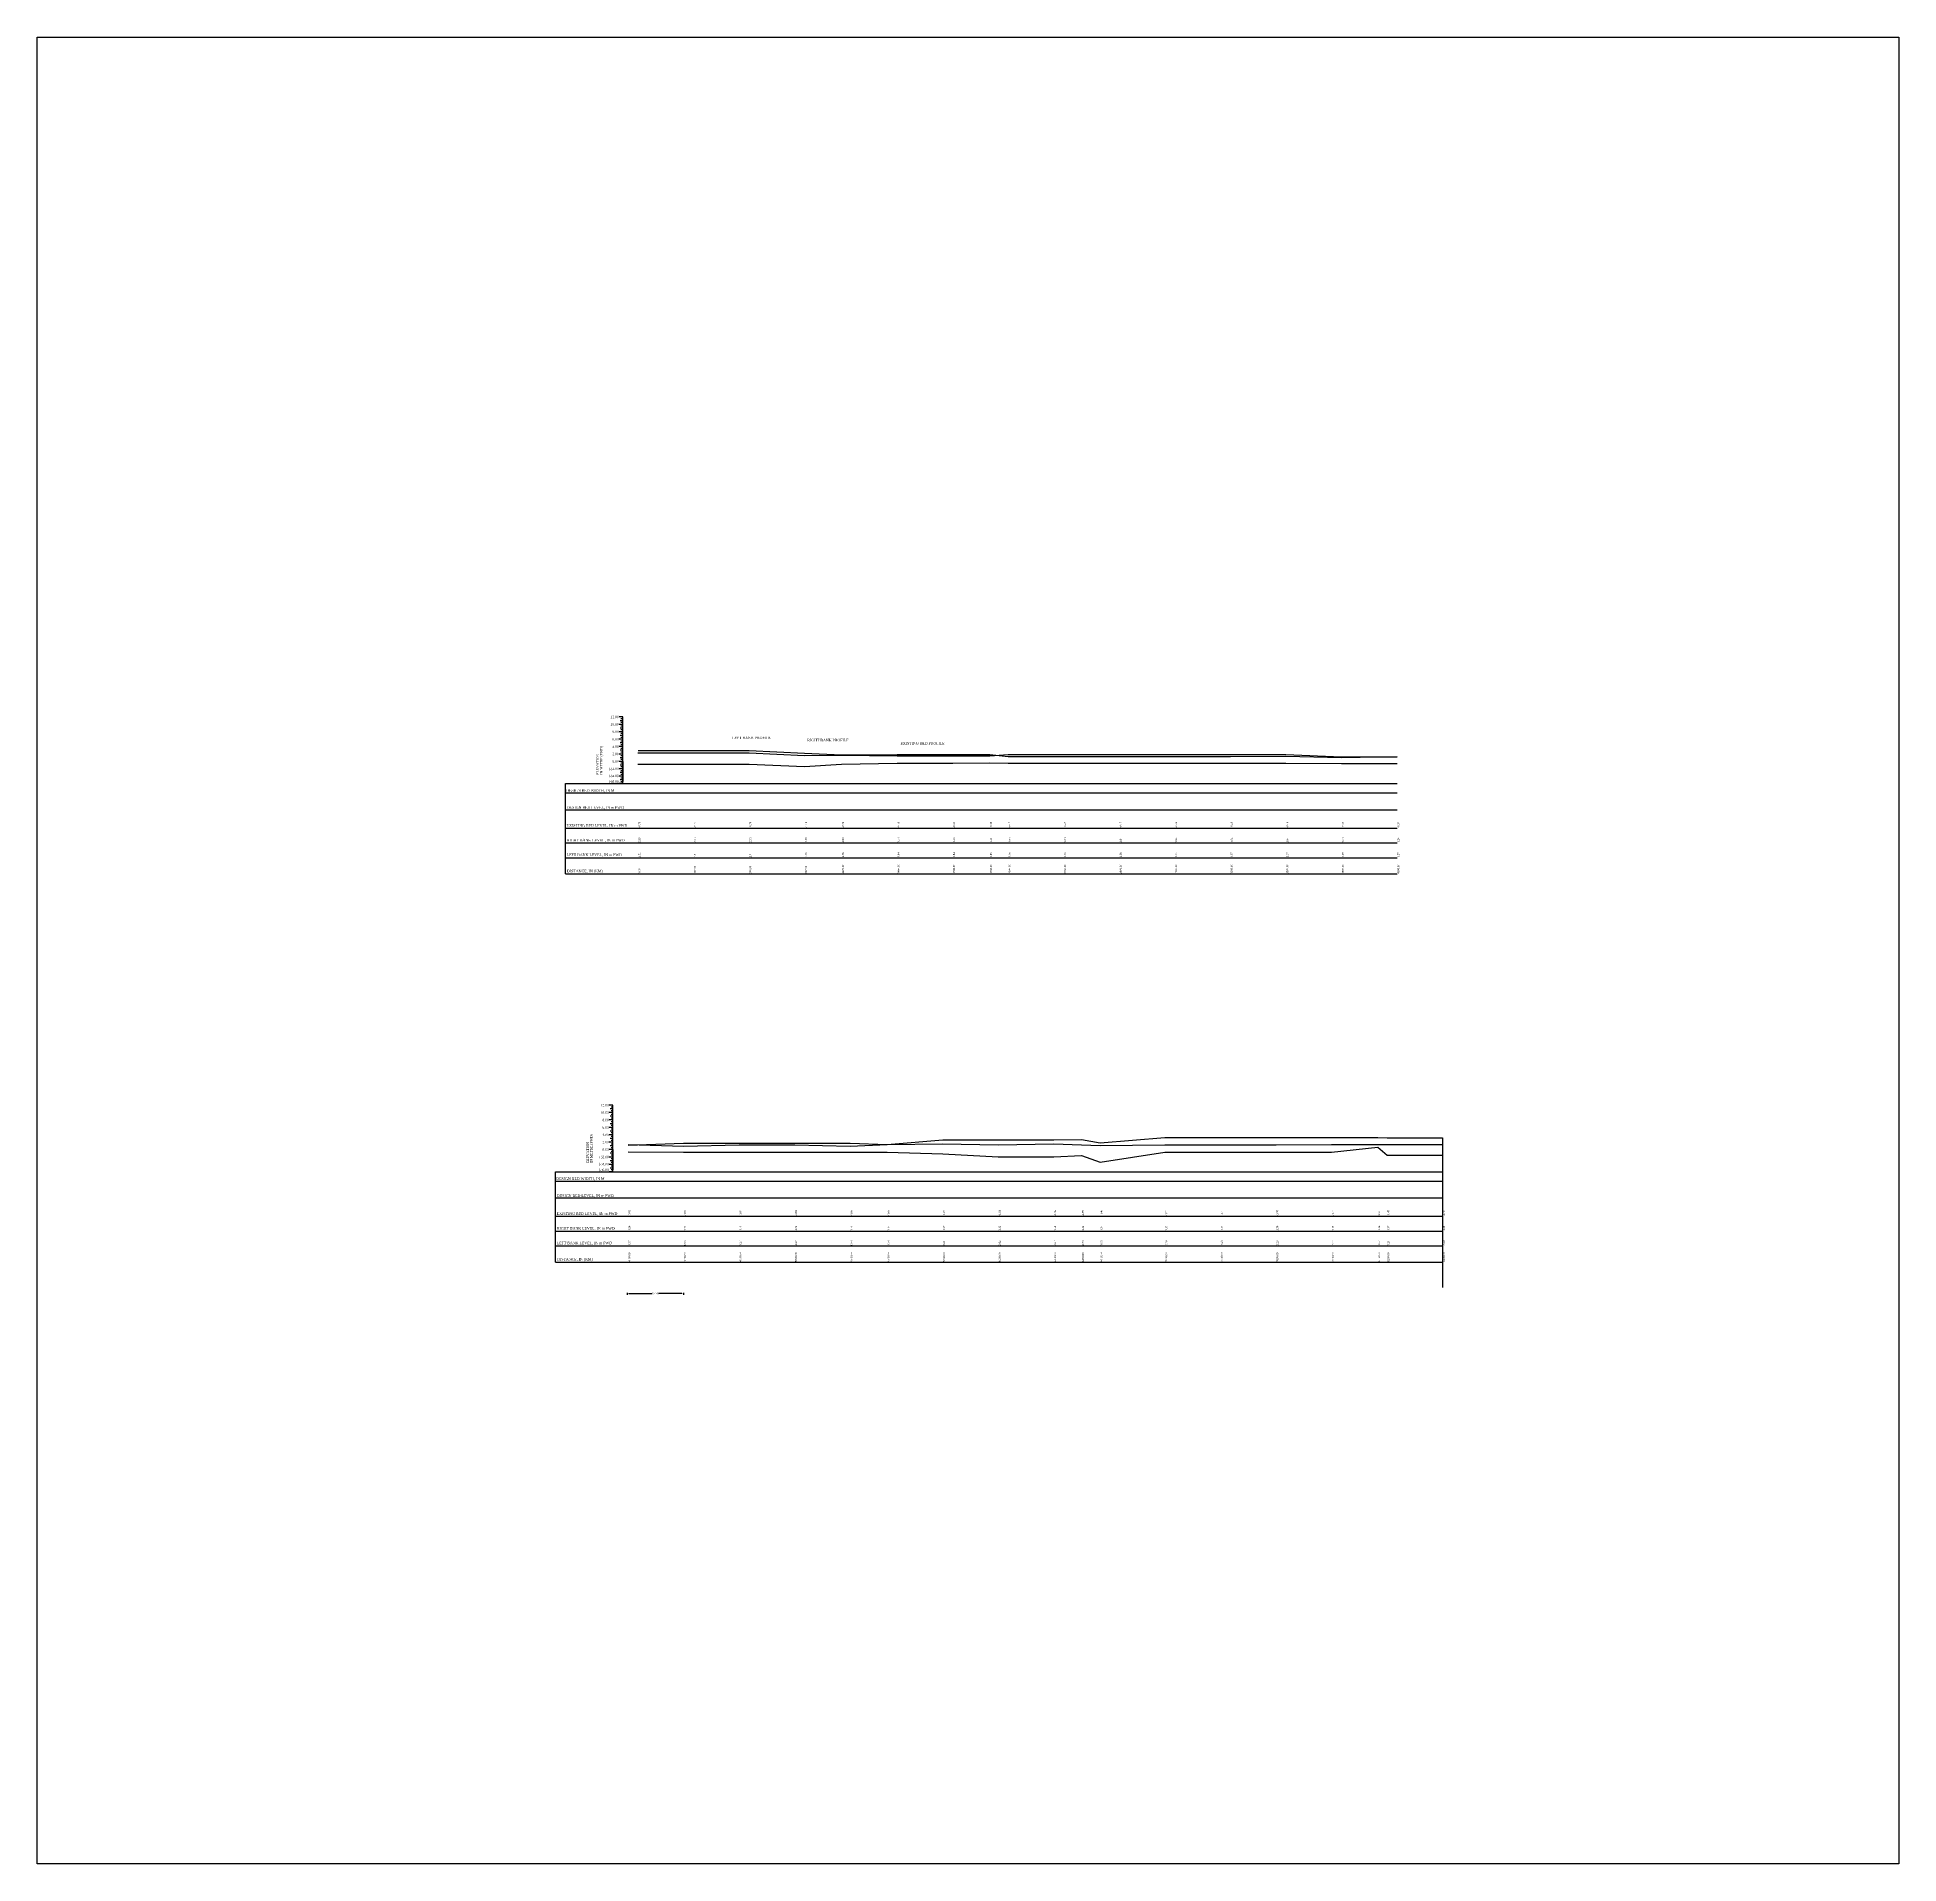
# Model space of a CAD drawing. Header units: metres. Extents: x -148477 to 168932, y -55673 to -2736.
# Drawn here: x -10382 to -9879, y -5141 to -4648 of the extents above; entities that cross this region are included whole.
import ezdxf
from ezdxf.enums import TextEntityAlignment as Align

# ---------------------------------------------------------------- set-up
doc = ezdxf.new("R2010")
doc.units = ezdxf.units.M
doc.styles.add('liza', font='times.ttf', dxfattribs={"height": 2})
doc.styles.get("Standard").update_dxf_attribs({"font": 'times.ttf'})
doc.dimstyles.get("Standard").update_dxf_attribs({"dimtxt": 0.5, "dimasz": 0.4075, "dimexe": 0.364, "dimexo": 0.219, "dimgap": 0.09, "dimtad": 0, "dimdec": 0, "dimlfac": 1000, "dimzin": 0, "dimdsep": 46, "dimtxsty": 'Standard', "dimcen": 0.09, "dimadec": 0, "dimazin": 0, "dimtfac": 1, "dimtdec": 0, "dimtofl": 0, "dimtmove": 0, "dimatfit": 3, "dimfxl": 1, "dimtolj": 1, "dimtzin": 0, "dimarcsym": 0})

# ---------------------------------------------------------------- blocks, each defined once
blk = doc.blocks.new('*D380')
at = {"color": 0, "lineweight": -2, "ltscale": 0.5}
for p, q in [((-10222.35, -4986.87), (-10222.35, -4987.38)), ((-10221.94, -4987.02), (-10215.71, -4987.02)), ((-10207.57, -4987.02), (-10213.8, -4987.02)), ((-10207.16, -4986.87), (-10207.16, -4987.38))]:
    blk.add_line(p, q, dxfattribs=at)
at = {"color": 0, "linetype": 'Continuous', "lineweight": -3, "ltscale": 0.5}
for points in [[(-10221.94, -4986.95), (-10221.94, -4987.09), (-10222.35, -4987.02)], [(-10207.57, -4986.95), (-10207.57, -4987.09), (-10207.16, -4987.02)]]:
    blk.add_solid(points, dxfattribs=at)
at = {"layer": 'Defpoints', "color": 0, "linetype": 'Continuous', "lineweight": -3, "ltscale": 0.5}
for p in [(-10222.35, -4978.48), (-10207.16, -4978.48), (-10207.16, -4987.02)]:
    blk.add_point(p, dxfattribs=at)
at = {"color": 0, "linetype": 'Continuous', "lineweight": -3, "ltscale": 0.5, "insert": (-10214.76, -4987.02), "char_height": 0.5, "attachment_point": 5}
blk.add_mtext('\\A1;15189', dxfattribs=at)

msp = doc.modelspace()

# ---------------------------------------------------------------- linework, layer by layer
at = {"color": 0, "lineweight": 30}
for p, q in [((-10223.5337, -4831.2953), (-10224.5337, -4831.2953)), ((-10223.5337, -4849.2953), (-10223.5337, -4831.2953)), ((-10223.5337, -4833.2953), (-10224.5337, -4833.2953)), ((-10223.5337, -4833.2953), (-10224.5337, -4833.2953)), ((-10223.5337, -4833.2953), (-10224.5337, -4833.2953)), ((-10223.5337, -4835.2953), (-10224.5337, -4835.2953)), ((-10223.5337, -4835.2953), (-10224.5337, -4835.2953)), ((-10223.5337, -4832.2953), (-10224.2837, -4832.2953)), ((-10223.5337, -4834.2953), (-10224.2837, -4834.2953)), ((-10223.5337, -4836.2953), (-10224.2837, -4836.2953)), ((-10223.5337, -4836.2953), (-10224.2837, -4836.2953)), ((-10223.5337, -4831.7953), (-10224.0337, -4831.7953)), ((-10223.5337, -4832.7953), (-10224.0337, -4832.7953)), ((-10223.5337, -4833.7953), (-10224.0337, -4833.7953)), ((-10223.5337, -4834.7953), (-10224.0337, -4834.7953)), ((-10223.5337, -4835.7953), (-10224.0337, -4835.7953)), ((-10223.5337, -4835.7953), (-10224.0337, -4835.7953)), ((-10223.5337, -4837.2953), (-10224.5337, -4837.2953)), ((-10223.5337, -4839.2953), (-10224.5337, -4839.2953)), ((-10223.5337, -4841.2953), (-10224.5337, -4841.2953)), ((-10223.5337, -4838.2953), (-10224.2837, -4838.2953)), ((-10223.5337, -4840.2953), (-10224.2837, -4840.2953)), ((-10223.5337, -4836.7953), (-10224.0337, -4836.7953)), ((-10223.5337, -4837.7953), (-10224.0337, -4837.7953)), ((-10223.5337, -4838.7953), (-10224.0337, -4838.7953)), ((-10223.5337, -4839.7953), (-10224.0337, -4839.7953)), ((-10223.5337, -4840.7953), (-10224.0337, -4840.7953)), ((-10223.5337, -4843.2953), (-10224.5337, -4843.2953)), ((-10223.5337, -4845.2953), (-10224.5337, -4845.2953)), ((-10223.5337, -4842.2953), (-10224.2837, -4842.2953)), ((-10223.5337, -4844.2953), (-10224.2837, -4844.2953)), ((-10223.5337, -4846.2953), (-10224.2837, -4846.2953)), ((-10223.5337, -4841.7953), (-10224.0337, -4841.7953)), ((-10223.5337, -4842.7953), (-10224.0337, -4842.7953)), ((-10223.5337, -4843.7953), (-10224.0337, -4843.7953)), ((-10223.5337, -4844.7953), (-10224.0337, -4844.7953)), ((-10223.5337, -4845.7953), (-10224.0337, -4845.7953)), ((-10239.0337, -4849.2953), (-10014.4368, -4849.2953)), ((-10223.5337, -4847.2953), (-10224.5337, -4847.2953)), ((-10223.5337, -4849.2953), (-10224.5337, -4849.2953)), ((-10223.5337, -4848.2953), (-10224.2837, -4848.2953)), ((-10223.5337, -4846.7953), (-10224.0337, -4846.7953)), ((-10223.5337, -4847.7953), (-10224.0337, -4847.7953)), ((-10223.5337, -4848.7953), (-10224.0337, -4848.7953)), ((-10239.0337, -4851.7899), (-10014.4368, -4851.7899)), ((-10238.8395, -4856.3425), (-10014.4368, -4856.3425)), ((-10239.0337, -4873.6953), (-10014.4368, -4873.6953)), ((-10226.2162, -4936.1503), (-10227.2162, -4936.1503)), ((-10226.2162, -4936.6503), (-10226.7162, -4936.6503)), ((-10226.2162, -4954.1503), (-10226.2162, -4936.1503)), ((-10226.2162, -4938.1503), (-10227.2162, -4938.1503)), ((-10226.2162, -4938.1503), (-10227.2162, -4938.1503)), ((-10226.2162, -4938.1503), (-10227.2162, -4938.1503)), ((-10226.2162, -4940.1503), (-10227.2162, -4940.1503)), ((-10226.2162, -4940.1503), (-10227.2162, -4940.1503)), ((-10226.2162, -4937.1503), (-10226.9662, -4937.1503)), ((-10226.2162, -4939.1503), (-10226.9662, -4939.1503)), ((-10226.2162, -4941.1503), (-10226.9662, -4941.1503)), ((-10226.2162, -4941.1503), (-10226.9662, -4941.1503)), ((-10226.2162, -4937.6503), (-10226.7162, -4937.6503)), ((-10226.2162, -4938.6503), (-10226.7162, -4938.6503)), ((-10226.2162, -4939.6503), (-10226.7162, -4939.6503)), ((-10226.2162, -4940.6503), (-10226.7162, -4940.6503)), ((-10226.2162, -4940.6503), (-10226.7162, -4940.6503)), ((-10226.2162, -4941.6503), (-10226.7162, -4941.6503)), ((-10226.2162, -4942.1503), (-10227.2162, -4942.1503)), ((-10226.2162, -4944.1503), (-10227.2162, -4944.1503)), ((-10226.2162, -4946.1503), (-10227.2162, -4946.1503)), ((-10226.2162, -4943.1503), (-10226.9662, -4943.1503)), ((-10226.2162, -4945.1503), (-10226.9662, -4945.1503)), ((-10226.2162, -4947.1503), (-10226.9662, -4947.1503)), ((-10226.2162, -4942.6503), (-10226.7162, -4942.6503)), ((-10226.2162, -4943.6503), (-10226.7162, -4943.6503)), ((-10226.2162, -4944.6503), (-10226.7162, -4944.6503)), ((-10226.2162, -4945.6503), (-10226.7162, -4945.6503)), ((-10226.2162, -4946.6503), (-10226.7162, -4946.6503)), ((-10226.2162, -4948.1503), (-10227.2162, -4948.1503)), ((-10226.2162, -4950.1503), (-10227.2162, -4950.1503)), ((-10226.2162, -4952.1503), (-10227.2162, -4952.1503)), ((-10226.2162, -4949.1503), (-10226.9662, -4949.1503)), ((-10226.2162, -4951.1503), (-10226.9662, -4951.1503)), ((-10226.2162, -4947.6503), (-10226.7162, -4947.6503)), ((-10226.2162, -4948.6503), (-10226.7162, -4948.6503)), ((-10226.2162, -4949.6503), (-10226.7162, -4949.6503)), ((-10226.2162, -4950.6503), (-10226.7162, -4950.6503)), ((-10226.2162, -4951.6503), (-10226.7162, -4951.6503)), ((-10241.7162, -4954.1503), (-10002.1266, -4954.1503)), ((-10241.7162, -4956.6449), (-10002.1266, -4956.6449)), ((-10226.2162, -4954.1503), (-10227.2162, -4954.1503)), ((-10226.2162, -4953.1503), (-10226.9662, -4953.1503)), ((-10226.2162, -4952.6503), (-10226.7162, -4952.6503)), ((-10226.2162, -4953.6503), (-10226.7162, -4953.6503)), ((-10241.5219, -4961.1974), (-10002.1266, -4961.1974)), ((-10241.7162, -4978.5503), (-10002.1266, -4978.5503))]:
    msp.add_line(p, q, dxfattribs=at)
at = {"lineweight": 30}
for p, q in [((-10223.5337, -4843.2953), (-10223.5337, -4848.7253)), ((-10239.0337, -4873.6953), (-10239.0337, -4849.2953)), ((-10239.0337, -4861.2953), (-10014.4368, -4861.2953)), ((-10239.0337, -4865.2953), (-10014.4368, -4865.2953)), ((-10239.0337, -4869.2953), (-10014.4368, -4869.2953)), ((-10226.2162, -4948.1503), (-10226.2162, -4953.5803)), ((-10241.7162, -4978.5503), (-10241.7162, -4954.1503)), ((-10241.7162, -4966.1503), (-10002.1266, -4966.1503)), ((-10241.7162, -4970.1503), (-10002.1266, -4970.1503)), ((-10241.7162, -4974.1503), (-10002.1266, -4974.1503))]:
    msp.add_line(p, q, dxfattribs=at)
at = {"color": 0, "linetype": 'Continuous', "lineweight": -3, "ltscale": 0.5}
msp.add_line((-10002.1266, -4944.9463), (-10002.1266, -4985.41), dxfattribs=at)
msp.add_lwpolyline([(-10381.6965, -4647.69), (-9878.9361, -4647.69), (-9878.9361, -5141.0481), (-10381.6965, -5141.0481)], close=True, dxfattribs=at)
at = {"color": 0, "lineweight": 30}
for points in [[(-10228.5337, -4846.9953, 0, 0, 0), (-10228.5337, -4839.2487, 0.2767, 0, 0), (-10228.5337, -4838.6953, 0, 0, 0)], [(-10194.0973, -4836.9499, 0, 0, 0), (-10194.8024, -4836.9495, 0, 0, 0), (-10195.3567, -4839.2992, 0.2996, 0, 0), (-10195.6335, -4840.3812, 0, 0, 0)], [(-10231.2162, -4951.8503, 0, 0, 0), (-10231.2162, -4944.1036, 0.2767, 0, 0), (-10231.2162, -4943.5503, 0, 0, 0)]]:
    msp.add_lwpolyline(points, format="xyseb", dxfattribs=at)
at = {"color": 1, "linetype": 'Continuous', "lineweight": -3, "ltscale": 0.5}
for points in [[(-10219.4441, -4840.9453), (-10204.4441, -4840.9423), (-10189.4441, -4840.9403), (-10174.4441, -4841.7363), (-10164.4441, -4841.6063), (-10149.4441, -4841.7683), (-10134.4441, -4841.7653), (-10124.4441, -4841.7853), (-10119.4441, -4841.4653), (-10104.4441, -4841.4623), (-10089.4441, -4841.4603), (-10074.4441, -4841.4583), (-10059.4441, -4841.4553), (-10044.4441, -4841.4523), (-10029.4441, -4842.0633), (-10014.4441, -4842.0583)], [(-10222.1266, -4946.9133), (-10207.1266, -4946.4433), (-10192.1266, -4946.4403), (-10177.1266, -4946.4383), (-10162.1266, -4946.4353), (-10152.1266, -4946.7803), (-10137.1266, -4946.5833), (-10122.1266, -4946.8333), (-10107.1266, -4946.5703), (-10099.6266, -4946.8403), (-10094.6266, -4947.0803), (-10077.1266, -4946.8203), (-10062.1266, -4946.8183), (-10047.1266, -4946.8153), (-10032.1266, -4946.8123), (-10019.6266, -4946.8103), (-10017.1266, -4946.7813), (-10002.1266, -4946.7863)]]:
    msp.add_lwpolyline(points, dxfattribs=at)
at = {"color": 3, "linetype": 'Continuous', "lineweight": -3, "ltscale": 0.5}
for points in [[(-10219.4368, -4840.3853), (-10204.4368, -4840.3823), (-10189.4368, -4840.3803), (-10174.4368, -4841.0363), (-10164.4368, -4841.5363), (-10149.4368, -4841.4583), (-10134.4368, -4841.4553), (-10124.4368, -4841.4653), (-10119.4368, -4841.9353), (-10104.4368, -4841.9323), (-10089.4368, -4841.9303), (-10074.4368, -4841.9283), (-10059.4368, -4841.9253), (-10044.4368, -4841.9223), (-10029.4368, -4842.2033), (-10014.4368, -4841.9283)], [(-10222.1266, -4946.7833), (-10207.1266, -4947.2233), (-10192.1266, -4946.8803), (-10177.1266, -4946.8783), (-10162.1266, -4947.2153), (-10152.1266, -4946.7703), (-10137.1266, -4945.5433), (-10122.1266, -4945.5333), (-10107.1266, -4945.5303), (-10099.6266, -4945.4503), (-10094.6266, -4946.2903), (-10077.1266, -4944.8903), (-10062.1266, -4944.8883), (-10047.1266, -4944.8853), (-10032.1266, -4944.8823), (-10019.6266, -4944.8803), (-10017.1266, -4944.9413), (-10002.1266, -4944.9463)]]:
    msp.add_lwpolyline(points, dxfattribs=at)
at = {"color": 1, "lineweight": 30}
msp.add_lwpolyline([(-10173.8472, -4837.5288, 0, 0, 0), (-10175.0035, -4837.535, 0, 0, 0), (-10175.623, -4840.5262, 0.2996, 0, 0), (-10175.8522, -4841.6616, 0, 0, 0)], format="xyseb", dxfattribs=at)
at = {"color": 5, "lineweight": 30}
msp.add_lwpolyline([(-10148.679, -4838.4568, 0, 0, 0), (-10149.551, -4838.4375, 0, 0, 0), (-10150.5266, -4842.5672, 0.2996, 0, 0), (-10150.8201, -4843.8165, 0, 0, 0)], format="xyseb", dxfattribs=at)
at = {"color": 6, "linetype": 'Continuous', "lineweight": -3, "ltscale": 0.5}
for points in [[(-10219.4441, -4844.0453), (-10204.4441, -4844.0423), (-10189.4441, -4844.0403), (-10174.4441, -4844.6963), (-10164.4441, -4843.9963), (-10149.4441, -4843.7983), (-10134.4441, -4843.7953), (-10124.4441, -4843.6753), (-10119.4441, -4843.7653), (-10104.4441, -4843.7623), (-10089.4441, -4843.7603), (-10074.4441, -4843.7583), (-10059.4441, -4843.7553), (-10044.4441, -4843.7523), (-10029.4441, -4843.9033), (-10014.4441, -4843.8983)], [(-10222.1266, -4948.7533), (-10207.1266, -4948.8333), (-10192.1266, -4948.8303), (-10177.1266, -4948.8283), (-10162.1266, -4948.8253), (-10152.1266, -4948.8303), (-10137.1266, -4949.3033), (-10122.1266, -4950.1333), (-10107.1266, -4950.1303), (-10099.6266, -4949.7403), (-10094.6266, -4951.5513), (-10077.1266, -4948.8603), (-10062.1266, -4948.8583), (-10047.1266, -4948.8553), (-10032.1266, -4948.8583), (-10019.6266, -4947.4503), (-10017.1266, -4949.6203), (-10002.1266, -4949.6253)]]:
    msp.add_lwpolyline(points, dxfattribs=at)

# ---------------------------------------------------------------- texts
at = {"color": 0, "lineweight": 30}
for s, p in [('12.00', (-10224.6337, -4831.6203)), ('10.00', (-10224.6337, -4833.6203)), ('8.00', (-10224.6337, -4835.6203)), ('4.00', (-10224.6337, -4839.6203)), ('6.00', (-10224.6337, -4837.6203)), ('2.00', (-10224.6337, -4841.6203)), ('(-)2.00', (-10224.6337, -4845.6203)), ('0.00', (-10224.6337, -4843.6203)), ('(-)4.00', (-10224.6337, -4847.5453)), ('(-)6.00', (-10224.6337, -4849.0797)), ('12.00', (-10227.3162, -4936.4753)), ('10.00', (-10227.3162, -4938.4753)), ('8.00', (-10227.3162, -4940.4753)), ('6.00', (-10227.3162, -4942.4753)), ('4.00', (-10227.3162, -4944.4753)), ('2.00', (-10227.3162, -4946.4753)), ('(-)2.00', (-10227.3162, -4950.4753)), ('(-)4.00', (-10227.3162, -4952.4003)), ('0.00', (-10227.3162, -4948.4753)), ('(-)6.00', (-10227.3162, -4953.9346))]:
    msp.add_text(s, height=0.65, dxfattribs=at).set_placement(p, align=Align.RIGHT)
for s, p in [('ELEVATION', (-10230.0337, -4846.8653)), ('IN METRE (PWD)', (-10229.0337, -4846.8653)), ('ELEVATION', (-10232.7162, -4951.7203)), ('IN METRE (PWD)', (-10231.7162, -4951.7203))]:
    msp.add_text(s, height=0.65, rotation=90, dxfattribs=at).set_placement(p)
at = {"color": 0, "lineweight": 30, "char_height": 0.7, "attachment_point": 1}
for s, insert in [('LEFT BANK PROFILE', (-10194.0325, -4836.5737)), ('DESIGN BED WIDTH, IN M', (-10238.8359, -4850.8012)), ('DESIGN BED LEVEL, IN m PWD', (-10238.6452, -4855.3896)), ('EXISTING BED LEVEL, IN m PWD', (-10238.7159, -4860.2382)), ('RIGHT BANK LEVEL, IN m PWD', (-10238.661, -4864.2131)), ('LEFT BANK LEVEL, IN m PWD', (-10238.6839, -4868.1628)), ('DISTANCE, IN (KM)', (-10238.6056, -4872.5559)), ('DESIGN BED WIDTH, IN M', (-10241.5183, -4955.6562)), ('DESIGN BED LEVEL, IN m PWD', (-10241.3277, -4960.2446)), ('EXISTING BED LEVEL, IN m PWD', (-10241.3984, -4965.0931)), ('RIGHT BANK LEVEL, IN m PWD', (-10241.3435, -4969.0681)), ('LEFT BANK LEVEL, IN m PWD', (-10241.3663, -4973.0178)), ('DISTANCE, IN (KM)', (-10241.288, -4977.4109))]:
    msp.add_mtext(s, dxfattribs=dict(at, insert=insert))
at = {"color": 1, "lineweight": 30, "insert": (-10173.7244, -4837.1894), "char_height": 0.7, "attachment_point": 1}
msp.add_mtext('RIGHT BANK PROFILE', dxfattribs=at)
at = {"color": 5, "lineweight": 30, "insert": (-10148.5474, -4838.0414), "char_height": 0.7, "attachment_point": 1}
msp.add_mtext('EXISTING BED PROFILE', dxfattribs=at)
at = {"color": 0, "linetype": 'Continuous', "lineweight": -3, "ltscale": 0.5, "char_height": 0.5, "width": 2.15, "attachment_point": 1, "rotation": 90, "style": 'liza'}
for s, insert in [('-0.75', (-10219.3441, -4861.1953)), ('-0.75', (-10204.3441, -4861.1953)), ('-0.74', (-10189.3441, -4861.1953)), ('-1.40', (-10174.3441, -4861.1953)), ('-0.70', (-10164.3441, -4861.1953)), ('-0.50', (-10149.3441, -4861.1953)), ('-0.50', (-10134.3441, -4861.1953)), ('-0.38', (-10124.3441, -4861.1953)), ('-0.47', (-10119.3441, -4861.1953)), ('-0.47', (-10104.3441, -4861.1953)), ('-0.47', (-10089.3441, -4861.1953)), ('-0.46', (-10074.3441, -4861.1953)), ('-0.46', (-10059.3441, -4861.1953)), ('-0.46', (-10044.3441, -4861.1953)), ('-0.61', (-10029.3441, -4861.1953)), ('-0.60', (-10014.3441, -4861.1953)), ('2.35', (-10219.3441, -4865.1953)), ('2.35', (-10204.3441, -4865.1953)), ('2.36', (-10189.3441, -4865.1953)), ('1.56', (-10174.3441, -4865.1953)), ('1.69', (-10164.3441, -4865.1953)), ('1.53', (-10149.3441, -4865.1953)), ('1.53', (-10134.3441, -4865.1953)), ('1.51', (-10124.3441, -4865.1953)), ('1.83', (-10119.3441, -4865.1953)), ('1.83', (-10104.3441, -4865.1953)), ('1.84', (-10089.3441, -4865.1953)), ('1.84', (-10074.3441, -4865.1953)), ('1.84', (-10059.3441, -4865.1953)), ('1.84', (-10044.3441, -4865.1953)), ('1.23', (-10029.3441, -4865.1953)), ('1.24', (-10014.3441, -4865.1953)), ('2.91', (-10219.3441, -4869.1953)), ('300.00', (-10204.3441, -4873.5953)), ('2.91', (-10204.3441, -4869.1953)), ('600.00', (-10189.3441, -4873.5953)), ('2.91', (-10189.3441, -4869.1953)), ('900.00', (-10174.3441, -4873.5953)), ('2.26', (-10174.3441, -4869.1953)), ('1100.00', (-10164.3441, -4873.5953)), ('1.76', (-10164.3441, -4869.1953)), ('1.84', (-10149.3441, -4869.1953)), ('1400.00', (-10149.3441, -4873.5953)), ('1.84', (-10134.3441, -4869.1953)), ('1700.00', (-10134.3441, -4873.5953)), ('1.83', (-10124.3441, -4869.1953)), ('1900.00', (-10124.3441, -4873.5953)), ('2000.00', (-10119.3441, -4873.5953)), ('1.36', (-10119.3441, -4869.1953)), ('2300.00', (-10104.3441, -4873.5953)), ('1.36', (-10104.3441, -4869.1953)), ('2600.00', (-10089.3441, -4873.5953)), ('1.36', (-10089.3441, -4869.1953)), ('2900.00', (-10074.3441, -4873.5953)), ('1.37', (-10074.3441, -4869.1953)), ('3200.00', (-10059.3441, -4873.5953)), ('1.37', (-10059.3441, -4869.1953)), ('3500.00', (-10044.3441, -4873.5953)), ('1.37', (-10044.3441, -4869.1953)), ('1.09', (-10029.3441, -4869.1953)), ('3800.00', (-10029.3441, -4873.5953)), ('4100.00', (-10014.3441, -4873.5953)), ('1.37', (-10014.3441, -4869.1953)), ('0.00', (-10219.3441, -4873.5953)), ('-0.60', (-10222.0266, -4966.0503)), ('-0.68', (-10207.0266, -4966.0503)), ('-0.68', (-10192.0266, -4966.0503)), ('-0.68', (-10177.0266, -4966.0503)), ('-0.68', (-10162.0266, -4966.0503)), ('-0.68', (-10152.0266, -4966.0503)), ('-1.15', (-10137.0266, -4966.0503)), ('-1.98', (-10122.0266, -4966.0503)), ('-1.98', (-10107.0266, -4966.0503)), ('-1.59', (-10099.5266, -4966.0503)), ('-3.40', (-10094.5266, -4966.0503)), ('-0.71', (-10077.0266, -4966.0503)), ('-0.71', (-10062.0266, -4966.0503)), ('-0.70', (-10047.0266, -4966.0503)), ('-0.71', (-10032.0266, -4966.0503)), ('0.70', (-10019.5266, -4966.0503)), ('-1.47', (-10017.0266, -4966.0503)), ('-1.47', (-10002.0266, -4966.0503)), ('1.24', (-10222.0266, -4970.0503)), ('1.71', (-10207.0266, -4970.0503)), ('1.71', (-10192.0266, -4970.0503)), ('1.71', (-10177.0266, -4970.0503)), ('1.72', (-10162.0266, -4970.0503)), ('1.37', (-10152.0266, -4970.0503)), ('1.57', (-10137.0266, -4970.0503)), ('1.32', (-10122.0266, -4970.0503)), ('1.58', (-10107.0266, -4970.0503)), ('1.31', (-10099.5266, -4970.0503)), ('1.07', (-10094.5266, -4970.0503)), ('1.33', (-10077.0266, -4970.0503)), ('1.33', (-10062.0266, -4970.0503)), ('1.34', (-10047.0266, -4970.0503)), ('1.34', (-10032.0266, -4970.0503)), ('1.34', (-10019.5266, -4970.0503)), ('1.37', (-10017.0266, -4970.0503)), ('1.36', (-10002.0266, -4970.0503)), ('4100.00', (-10222.0266, -4978.4503)), ('1.37', (-10222.0266, -4974.0503)), ('0.93', (-10207.0266, -4974.0503)), ('4400.00', (-10207.0266, -4978.4503)), ('4700.00', (-10192.0266, -4978.4503)), ('1.27', (-10192.0266, -4974.0503)), ('5000.00', (-10177.0266, -4978.4503)), ('1.27', (-10177.0266, -4974.0503)), ('0.93', (-10162.0266, -4974.0503)), ('5300.00', (-10162.0266, -4978.4503)), ('1.38', (-10152.0266, -4974.0503)), ('5500.00', (-10152.0266, -4978.4503)), ('5800.00', (-10137.0266, -4978.4503)), ('2.61', (-10137.0266, -4974.0503)), ('6100.00', (-10122.0266, -4978.4503)), ('2.62', (-10122.0266, -4974.0503)), ('6400.00', (-10107.0266, -4978.4503)), ('2.62', (-10107.0266, -4974.0503)), ('2.70', (-10099.5266, -4974.0503)), ('6550.50', (-10099.5266, -4978.4503)), ('1.86', (-10094.5266, -4974.0503)), ('6650.50', (-10094.5266, -4978.4503)), ('7000.00', (-10077.0266, -4978.4503)), ('3.26', (-10077.0266, -4974.0503)), ('7300.00', (-10062.0266, -4978.4503)), ('3.26', (-10062.0266, -4974.0503)), ('7600.00', (-10047.0266, -4978.4503)), ('3.26', (-10047.0266, -4974.0503)), ('7900.00', (-10032.0266, -4978.4503)), ('3.27', (-10032.0266, -4974.0503)), ('8150.50', (-10019.5266, -4978.4503)), ('3.27', (-10019.5266, -4974.0503)), ('8200.00', (-10017.0266, -4978.4503)), ('3.21', (-10017.0266, -4974.0503)), ('3.20', (-10002.0266, -4974.0503)), ('8500.00', (-10002.0266, -4978.4503))]:
    msp.add_mtext(s, dxfattribs=dict(at, insert=insert))

# ---------------------------------------------------------------- dimensions: what is measured, and where the dimension line sits
at = {"linetype": 'Continuous', "lineweight": -3, "ltscale": 0.5}
dim = msp.add_linear_dim(base=(-10207.1618, -4987.0185), p1=(-10222.3508, -4978.4777), p2=(-10207.1618, -4978.4777), dimstyle='Standard', override={"dimfxl": 0.15, "dimfxlon": 1}, dxfattribs=at)
dim.commit()
dim.dimension.update_dxf_attribs({"geometry": '*D380', "text_midpoint": (-10214.7563, -4987.0185)})

doc.saveas('drawing.dxf')
